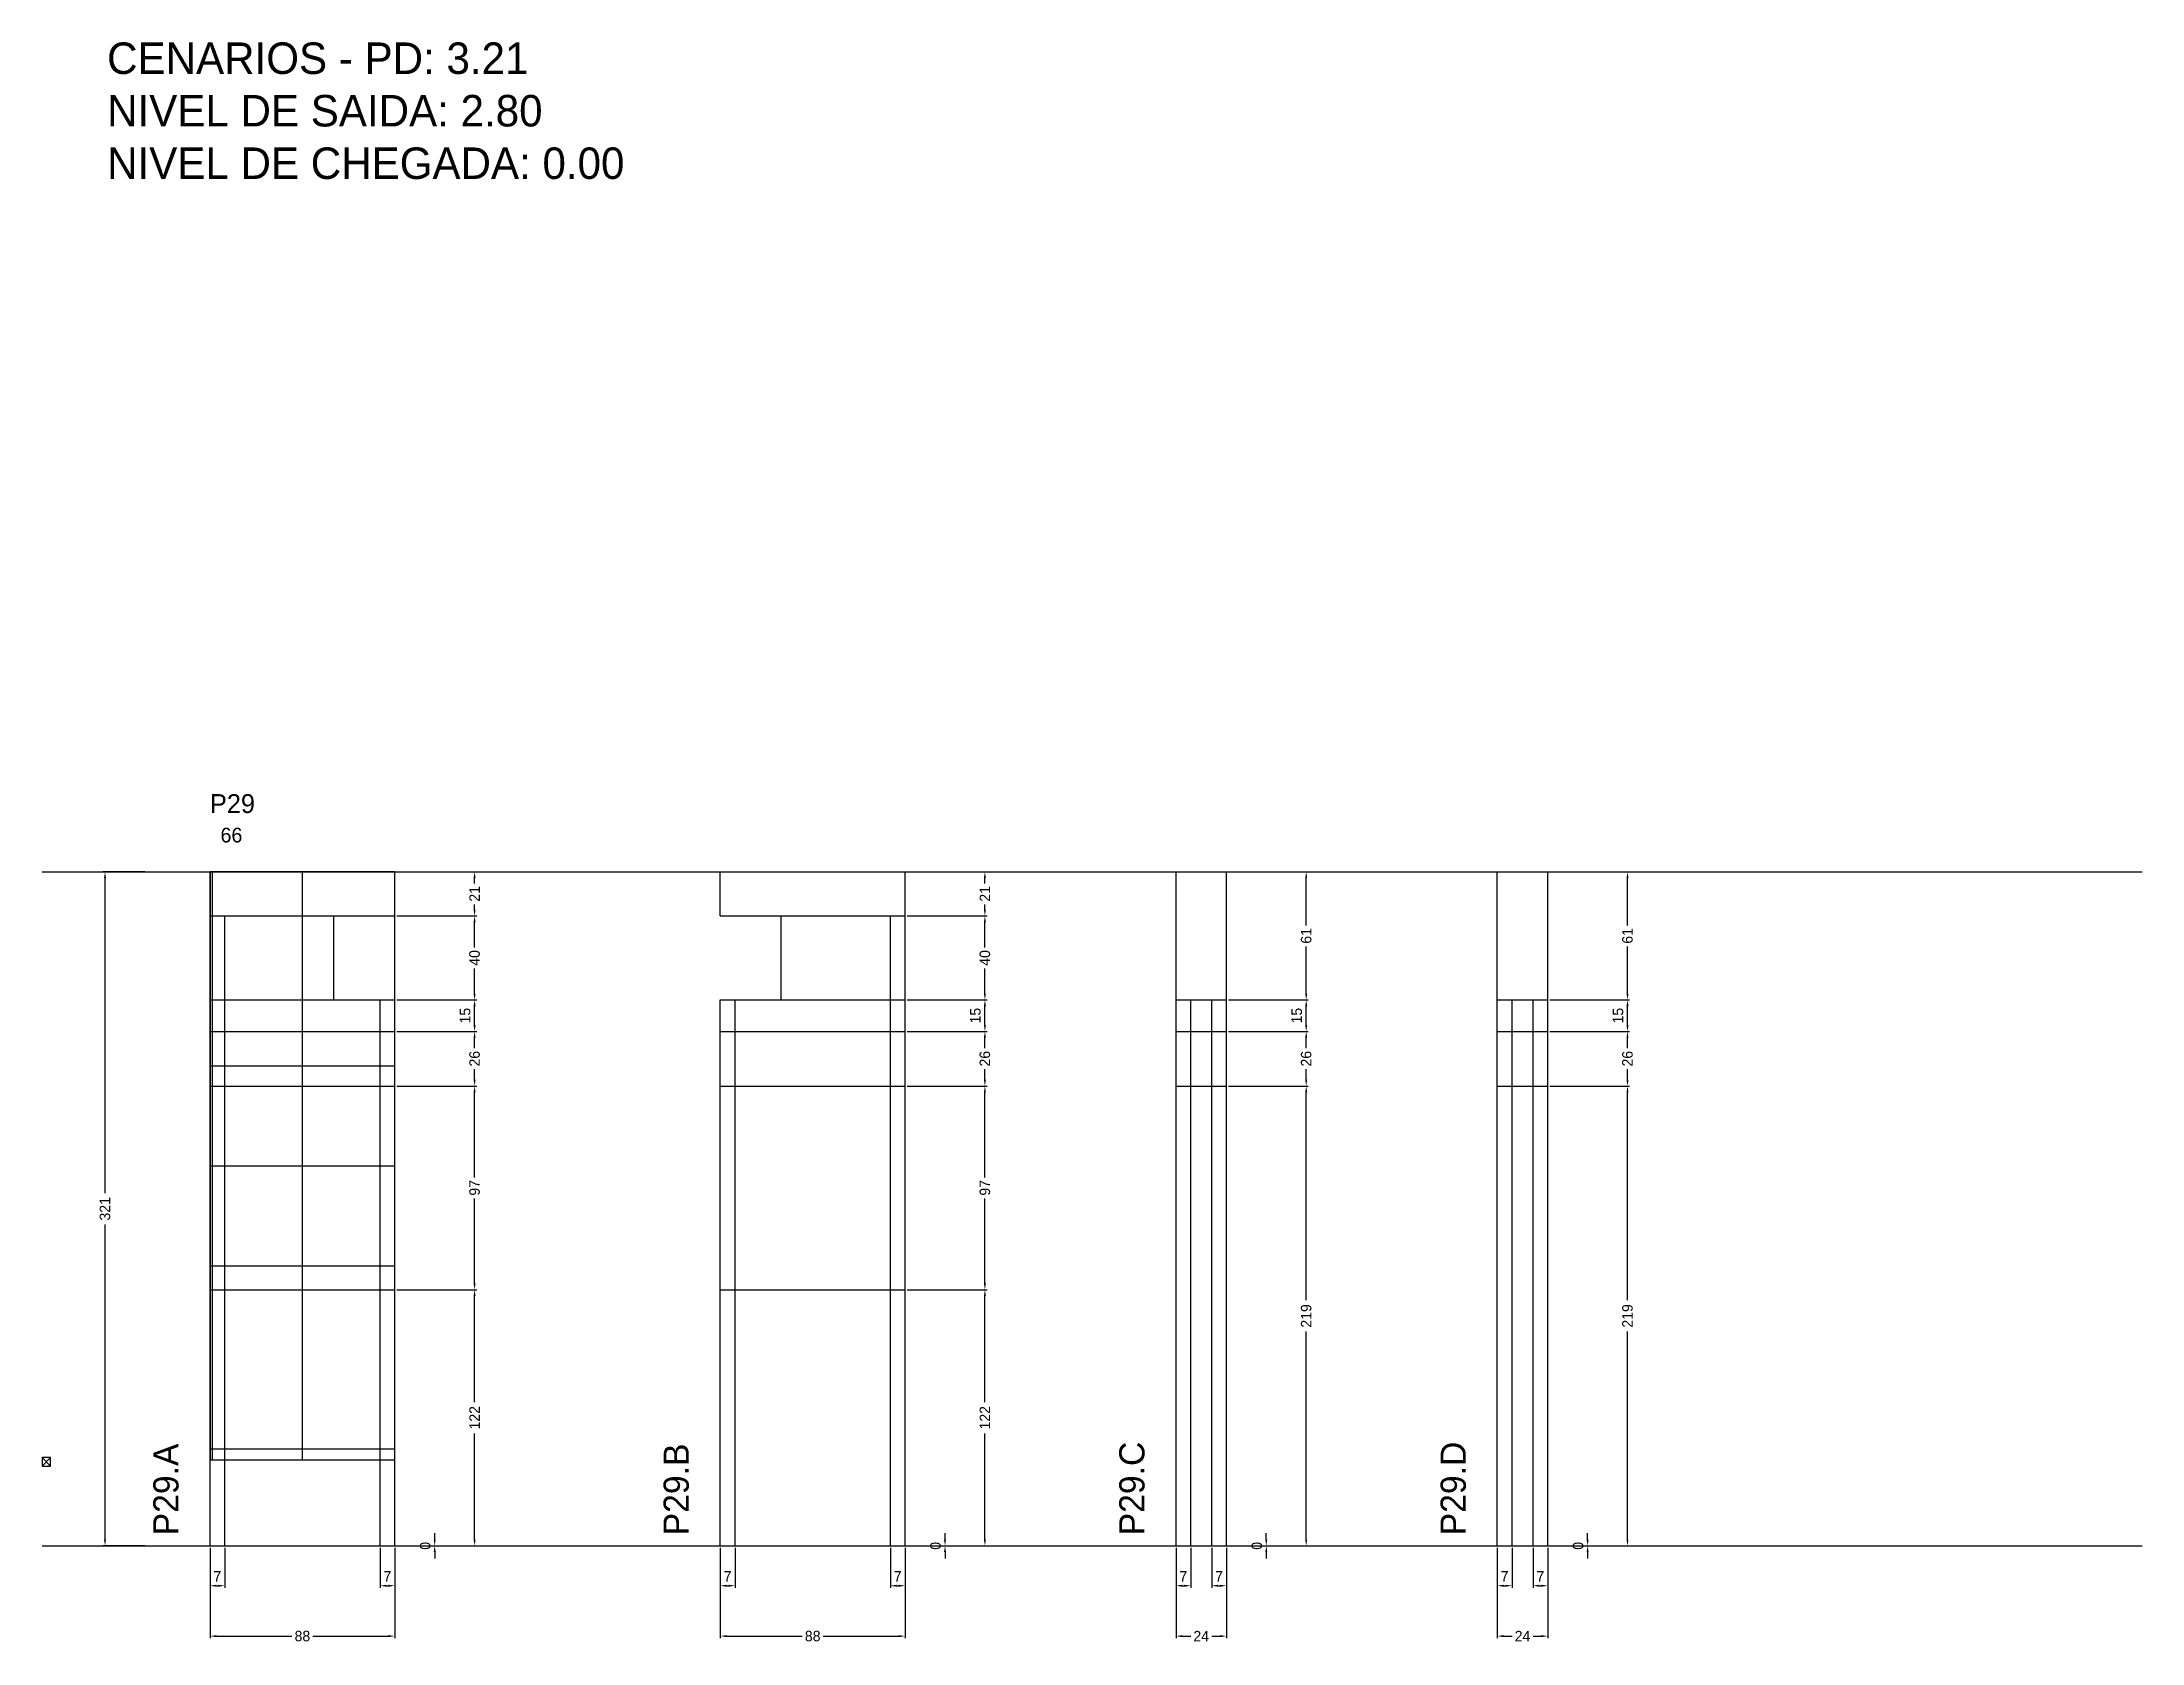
# Model space of a CAD drawing. Header units: centimetres. Extents: x -8500 to 4269, y -467 to 295.
# Drawn here: x -7000 to -6000, y -467 to 295 of the extents above; entities that cross this region are included whole.
import ezdxf

# ---------------------------------------------------------------- set-up
doc = ezdxf.new("R2010")
doc.units = ezdxf.units.CM
doc.linetypes.add('DASHED', pattern=[2, -2])
for name, color, linetype in [('CHAPA', 140, 'Continuous'), ('COTA', 241, 'Continuous'), ('Madeira', 30, 'Continuous'), ('MEIO_PONT', 160, 'Continuous'), ('NOMENCLATURA', 7, 'Continuous'), ('Nível', 160, 'Continuous'), ('Painéis', 200, 'Continuous'), ('Perfil Metálico', 150, 'Continuous'), ('SARR_2.2x7', 40, 'Continuous'), ('SARRAFO DE PRESSAO', 200, 'Continuous'), ('texto', 7, 'Continuous'), ('TEXTO_GERAL', 7, 'Continuous')]:
    doc.layers.add(name, color=color, linetype=linetype)
doc.dimstyles.new('PAINEL-NOVA', dxfattribs={"dimtxt": 5, "dimasz": 3, "dimexe": 1, "dimexo": 1, "dimgap": 1, "dimtad": 1, "dimcen": 2.5, "dimazin": 3, "dimtfac": 1, "dimtmove": 0, "dimatfit": 3})

msp = doc.modelspace()

# ---------------------------------------------------------------- texts
at = {"layer": 'NOMENCLATURA'}
for s, p in [('CENARIOS - PD: 3.21', (-6969, 280)), ('NIVEL DE SAIDA: 2.80', (-6969, 255)), ('NIVEL DE CHEGADA: 0.00', (-6969, 230))]:
    msp.add_text(s, height=15, dxfattribs=at).set_placement(p)
for s, p in [('P29.A', (-6935, -416)), ('P29.B', (-6692, -416)), ('P29.C', (-6475, -416)), ('P29.D', (-6322, -416))]:
    msp.add_text(s, height=12, rotation=90, dxfattribs=at).set_placement(p)
at = {"layer": 'texto'}
msp.add_text('66', height=7, dxfattribs=at).set_placement((-6915, -86))
at = {"layer": 'TEXTO_GERAL'}
msp.add_text('P29', height=9, dxfattribs=at).set_placement((-6920, -72))

# ---------------------------------------------------------------- blocks, each defined once
blk = doc.blocks.new('_CLOSEDFILLED')
at = {"color": 0, "linetype": 'BYBLOCK'}
blk.add_solid([(-1, 0.16), (0, 0), (-1, -0.16)], dxfattribs=at)
blk = doc.blocks.new('*D1')
for p, q in [((-6951, -100), (-6971, -100)), ((-6970, -253), (-6970, -103)), ((-6970, -418), (-6970, -268)), ((-6951, -421), (-6971, -421))]:
    blk.add_line(p, q)
at = {"layer": 'Defpoints'}
for p in [(-6950, -100), (-6970, -421), (-6950, -421)]:
    blk.add_point(p, dxfattribs=at)
at = {"layer": 'COTA', "xscale": 3, "yscale": 3}
for p, rotation in [((-6970, -100), 90), ((-6970, -421), 270)]:
    blk.add_blockref('_CLOSEDFILLED', p, dxfattribs=dict(at, rotation=rotation))
at = {"layer": 'COTA', "insert": (-6970, -260.5), "char_height": 5, "attachment_point": 5, "rotation": 90}
blk.add_mtext('321', dxfattribs=at)
blk = doc.blocks.new('MULDURA')
at = {"layer": 'Paineis'}
for p, q in [((0, 0), (4, 4)), ((4, 0), (0, 4))]:
    blk.add_line(p, q, dxfattribs=at)
blk.add_lwpolyline([(0, 0), (4, 0), (4, 4), (0, 4)], close=True, dxfattribs=at)
blk = doc.blocks.new('*D3')
at = {"color": 4}
for p, q in [((-6831, -299), (-6793, -299)), ((-6794, -352.5), (-6794, -302)), ((-6794, -418), (-6794, -367.5)), ((-6831, -421), (-6793, -421))]:
    blk.add_line(p, q, dxfattribs=at)
at = {"layer": 'Defpoints'}
for p in [(-6832, -299), (-6832, -421), (-6794, -421)]:
    blk.add_point(p, dxfattribs=at)
at = {"layer": 'COTA', "color": 4, "xscale": 3, "yscale": 3}
for p, rotation in [((-6794, -299), 90), ((-6794, -421), 270)]:
    blk.add_blockref('_CLOSEDFILLED', p, dxfattribs=dict(at, rotation=rotation))
at = {"layer": 'COTA', "color": 4, "insert": (-6794, -360), "char_height": 5, "attachment_point": 5, "rotation": 90}
blk.add_mtext('122', dxfattribs=at)
blk = doc.blocks.new('*D4')
at = {"color": 4}
for p, q in [((-6831, -202), (-6793, -202)), ((-6794, -245.5), (-6794, -205)), ((-6794, -296), (-6794, -255.5)), ((-6831, -299), (-6793, -299))]:
    blk.add_line(p, q, dxfattribs=at)
at = {"layer": 'Defpoints'}
for p in [(-6832, -202), (-6832, -299), (-6794, -299)]:
    blk.add_point(p, dxfattribs=at)
at = {"layer": 'COTA', "color": 4, "xscale": 3, "yscale": 3}
for p, rotation in [((-6794, -202), 90), ((-6794, -299), 270)]:
    blk.add_blockref('_CLOSEDFILLED', p, dxfattribs=dict(at, rotation=rotation))
at = {"layer": 'COTA', "color": 4, "insert": (-6794, -250.5), "char_height": 5, "attachment_point": 5, "rotation": 90}
blk.add_mtext('97', dxfattribs=at)
blk = doc.blocks.new('*D5')
at = {"color": 4}
for p, q in [((-6831, -176), (-6793, -176)), ((-6794, -184), (-6794, -179)), ((-6794, -199), (-6794, -194)), ((-6831, -202), (-6793, -202))]:
    blk.add_line(p, q, dxfattribs=at)
at = {"layer": 'Defpoints'}
for p in [(-6832, -176), (-6832, -202), (-6794, -202)]:
    blk.add_point(p, dxfattribs=at)
at = {"layer": 'COTA', "color": 4, "xscale": 3, "yscale": 3}
for p, rotation in [((-6794, -176), 90), ((-6794, -202), 270)]:
    blk.add_blockref('_CLOSEDFILLED', p, dxfattribs=dict(at, rotation=rotation))
at = {"layer": 'COTA', "color": 4, "insert": (-6794, -189), "char_height": 5, "attachment_point": 5, "rotation": 90}
blk.add_mtext('26', dxfattribs=at)
blk = doc.blocks.new('*D6')
at = {"color": 4}
for p, q in [((-6831, -161), (-6793, -161)), ((-6794, -173), (-6794, -164)), ((-6831, -176), (-6793, -176))]:
    blk.add_line(p, q, dxfattribs=at)
at = {"layer": 'Defpoints'}
for p in [(-6832, -161), (-6832, -176), (-6794, -176)]:
    blk.add_point(p, dxfattribs=at)
at = {"layer": 'COTA', "color": 4, "xscale": 3, "yscale": 3}
for p, rotation in [((-6794, -161), 90), ((-6794, -176), 270)]:
    blk.add_blockref('_CLOSEDFILLED', p, dxfattribs=dict(at, rotation=rotation))
at = {"layer": 'COTA', "color": 4, "insert": (-6798.5, -168.5), "char_height": 5, "attachment_point": 5, "rotation": 90}
blk.add_mtext('15', dxfattribs=at)
blk = doc.blocks.new('*D7')
at = {"color": 4}
for p, q in [((-6831, -121), (-6793, -121)), ((-6794, -136), (-6794, -124)), ((-6794, -158), (-6794, -146)), ((-6831, -161), (-6793, -161))]:
    blk.add_line(p, q, dxfattribs=at)
at = {"layer": 'Defpoints'}
for p in [(-6832, -121), (-6832, -161), (-6794, -161)]:
    blk.add_point(p, dxfattribs=at)
at = {"layer": 'COTA', "color": 4, "xscale": 3, "yscale": 3}
for p, rotation in [((-6794, -121), 90), ((-6794, -161), 270)]:
    blk.add_blockref('_CLOSEDFILLED', p, dxfattribs=dict(at, rotation=rotation))
at = {"layer": 'COTA', "color": 4, "insert": (-6794, -141), "char_height": 5, "attachment_point": 5, "rotation": 90}
blk.add_mtext('40', dxfattribs=at)
blk = doc.blocks.new('*D8')
at = {"color": 4}
for p, q in [((-6831, -100), (-6793, -100)), ((-6794, -105.5), (-6794, -103)), ((-6794, -118), (-6794, -115.5)), ((-6831, -121), (-6793, -121))]:
    blk.add_line(p, q, dxfattribs=at)
at = {"layer": 'Defpoints'}
for p in [(-6832, -100), (-6832, -121), (-6794, -121)]:
    blk.add_point(p, dxfattribs=at)
at = {"layer": 'COTA', "color": 4, "xscale": 3, "yscale": 3}
for p, rotation in [((-6794, -100), 90), ((-6794, -121), 270)]:
    blk.add_blockref('_CLOSEDFILLED', p, dxfattribs=dict(at, rotation=rotation))
at = {"layer": 'COTA', "color": 4, "insert": (-6794, -110.5), "char_height": 5, "attachment_point": 5, "rotation": 90}
blk.add_mtext('21', dxfattribs=at)
blk = doc.blocks.new('*D9')
at = {"color": 4}
for p, q in [((-6920, -422), (-6920, -441)), ((-6913, -422), (-6913, -441)), ((-6917, -440), (-6916, -440))]:
    blk.add_line(p, q, dxfattribs=at)
at = {"layer": 'Defpoints'}
for p in [(-6920, -421), (-6913, -421), (-6920, -440)]:
    blk.add_point(p, dxfattribs=at)
at = {"layer": 'COTA', "color": 4, "xscale": 3, "yscale": 3, "rotation": 180}
blk.add_blockref('_CLOSEDFILLED', (-6920, -440), dxfattribs=at)
at = {"layer": 'COTA', "color": 4, "xscale": 3, "yscale": 3}
blk.add_blockref('_CLOSEDFILLED', (-6913, -440), dxfattribs=at)
at = {"layer": 'COTA', "color": 4, "insert": (-6916.5, -435.5), "char_height": 5, "attachment_point": 5}
blk.add_mtext('7', dxfattribs=at)
blk = doc.blocks.new('*D10')
at = {"color": 4}
for p, q in [((-6839, -422), (-6839, -441)), ((-6832, -422), (-6832, -441)), ((-6836, -440), (-6835, -440))]:
    blk.add_line(p, q, dxfattribs=at)
at = {"layer": 'Defpoints'}
for p in [(-6839, -421), (-6832, -421), (-6839, -440)]:
    blk.add_point(p, dxfattribs=at)
at = {"layer": 'COTA', "color": 4, "xscale": 3, "yscale": 3, "rotation": 180}
blk.add_blockref('_CLOSEDFILLED', (-6839, -440), dxfattribs=at)
at = {"layer": 'COTA', "color": 4, "xscale": 3, "yscale": 3}
blk.add_blockref('_CLOSEDFILLED', (-6832, -440), dxfattribs=at)
at = {"layer": 'COTA', "color": 4, "insert": (-6835.5, -435.5), "char_height": 5, "attachment_point": 5}
blk.add_mtext('7', dxfattribs=at)
blk = doc.blocks.new('*D11')
at = {"color": 4}
for p, q in [((-6920, -422), (-6920, -465)), ((-6832, -422), (-6832, -465)), ((-6917, -464), (-6881, -464)), ((-6871, -464), (-6835, -464))]:
    blk.add_line(p, q, dxfattribs=at)
at = {"layer": 'Defpoints'}
for p in [(-6920, -421), (-6832, -421), (-6920, -464)]:
    blk.add_point(p, dxfattribs=at)
at = {"layer": 'COTA', "color": 4, "xscale": 3, "yscale": 3, "rotation": 180}
blk.add_blockref('_CLOSEDFILLED', (-6920, -464), dxfattribs=at)
at = {"layer": 'COTA', "color": 4, "xscale": 3, "yscale": 3}
blk.add_blockref('_CLOSEDFILLED', (-6832, -464), dxfattribs=at)
at = {"layer": 'COTA', "color": 4, "insert": (-6876, -464), "char_height": 5, "attachment_point": 5}
blk.add_mtext('88', dxfattribs=at)
blk = doc.blocks.new('*D13')
at = {"color": 4}
for p, q in [((-6588, -299), (-6550, -299)), ((-6551, -352.5), (-6551, -302)), ((-6551, -418), (-6551, -367.5)), ((-6588, -421), (-6550, -421))]:
    blk.add_line(p, q, dxfattribs=at)
at = {"layer": 'Defpoints'}
for p in [(-6589, -299), (-6589, -421), (-6551, -421)]:
    blk.add_point(p, dxfattribs=at)
at = {"layer": 'COTA', "color": 4, "xscale": 3, "yscale": 3}
for p, rotation in [((-6551, -299), 90), ((-6551, -421), 270)]:
    blk.add_blockref('_CLOSEDFILLED', p, dxfattribs=dict(at, rotation=rotation))
at = {"layer": 'COTA', "color": 4, "insert": (-6551, -360), "char_height": 5, "attachment_point": 5, "rotation": 90}
blk.add_mtext('122', dxfattribs=at)
blk = doc.blocks.new('*D14')
at = {"color": 4}
for p, q in [((-6588, -202), (-6550, -202)), ((-6551, -245.5), (-6551, -205)), ((-6551, -296), (-6551, -255.5)), ((-6588, -299), (-6550, -299))]:
    blk.add_line(p, q, dxfattribs=at)
at = {"layer": 'Defpoints'}
for p in [(-6589, -202), (-6589, -299), (-6551, -299)]:
    blk.add_point(p, dxfattribs=at)
at = {"layer": 'COTA', "color": 4, "xscale": 3, "yscale": 3}
for p, rotation in [((-6551, -202), 90), ((-6551, -299), 270)]:
    blk.add_blockref('_CLOSEDFILLED', p, dxfattribs=dict(at, rotation=rotation))
at = {"layer": 'COTA', "color": 4, "insert": (-6551, -250.5), "char_height": 5, "attachment_point": 5, "rotation": 90}
blk.add_mtext('97', dxfattribs=at)
blk = doc.blocks.new('*D15')
at = {"color": 4}
for p, q in [((-6588, -176), (-6550, -176)), ((-6551, -184), (-6551, -179)), ((-6551, -199), (-6551, -194)), ((-6588, -202), (-6550, -202))]:
    blk.add_line(p, q, dxfattribs=at)
at = {"layer": 'Defpoints'}
for p in [(-6589, -176), (-6589, -202), (-6551, -202)]:
    blk.add_point(p, dxfattribs=at)
at = {"layer": 'COTA', "color": 4, "xscale": 3, "yscale": 3}
for p, rotation in [((-6551, -176), 90), ((-6551, -202), 270)]:
    blk.add_blockref('_CLOSEDFILLED', p, dxfattribs=dict(at, rotation=rotation))
at = {"layer": 'COTA', "color": 4, "insert": (-6551, -189), "char_height": 5, "attachment_point": 5, "rotation": 90}
blk.add_mtext('26', dxfattribs=at)
blk = doc.blocks.new('*D16')
at = {"color": 4}
for p, q in [((-6588, -161), (-6550, -161)), ((-6551, -173), (-6551, -164)), ((-6588, -176), (-6550, -176))]:
    blk.add_line(p, q, dxfattribs=at)
at = {"layer": 'Defpoints'}
for p in [(-6589, -161), (-6589, -176), (-6551, -176)]:
    blk.add_point(p, dxfattribs=at)
at = {"layer": 'COTA', "color": 4, "xscale": 3, "yscale": 3}
for p, rotation in [((-6551, -161), 90), ((-6551, -176), 270)]:
    blk.add_blockref('_CLOSEDFILLED', p, dxfattribs=dict(at, rotation=rotation))
at = {"layer": 'COTA', "color": 4, "insert": (-6555.5, -168.5), "char_height": 5, "attachment_point": 5, "rotation": 90}
blk.add_mtext('15', dxfattribs=at)
blk = doc.blocks.new('*D17')
at = {"color": 4}
for p, q in [((-6588, -121), (-6550, -121)), ((-6551, -136), (-6551, -124)), ((-6551, -158), (-6551, -146)), ((-6588, -161), (-6550, -161))]:
    blk.add_line(p, q, dxfattribs=at)
at = {"layer": 'Defpoints'}
for p in [(-6589, -121), (-6589, -161), (-6551, -161)]:
    blk.add_point(p, dxfattribs=at)
at = {"layer": 'COTA', "color": 4, "xscale": 3, "yscale": 3}
for p, rotation in [((-6551, -121), 90), ((-6551, -161), 270)]:
    blk.add_blockref('_CLOSEDFILLED', p, dxfattribs=dict(at, rotation=rotation))
at = {"layer": 'COTA', "color": 4, "insert": (-6551, -141), "char_height": 5, "attachment_point": 5, "rotation": 90}
blk.add_mtext('40', dxfattribs=at)
blk = doc.blocks.new('*D18')
at = {"color": 4}
for p, q in [((-6588, -100), (-6550, -100)), ((-6551, -105.5), (-6551, -103)), ((-6551, -118), (-6551, -115.5)), ((-6588, -121), (-6550, -121))]:
    blk.add_line(p, q, dxfattribs=at)
at = {"layer": 'Defpoints'}
for p in [(-6589, -100), (-6589, -121), (-6551, -121)]:
    blk.add_point(p, dxfattribs=at)
at = {"layer": 'COTA', "color": 4, "xscale": 3, "yscale": 3}
for p, rotation in [((-6551, -100), 90), ((-6551, -121), 270)]:
    blk.add_blockref('_CLOSEDFILLED', p, dxfattribs=dict(at, rotation=rotation))
at = {"layer": 'COTA', "color": 4, "insert": (-6551, -110.5), "char_height": 5, "attachment_point": 5, "rotation": 90}
blk.add_mtext('21', dxfattribs=at)
blk = doc.blocks.new('*D19')
at = {"color": 4}
for p, q in [((-6677, -422), (-6677, -441)), ((-6670, -422), (-6670, -441)), ((-6674, -440), (-6673, -440))]:
    blk.add_line(p, q, dxfattribs=at)
at = {"layer": 'Defpoints'}
for p in [(-6677, -421), (-6670, -421), (-6677, -440)]:
    blk.add_point(p, dxfattribs=at)
at = {"layer": 'COTA', "color": 4, "xscale": 3, "yscale": 3, "rotation": 180}
blk.add_blockref('_CLOSEDFILLED', (-6677, -440), dxfattribs=at)
at = {"layer": 'COTA', "color": 4, "xscale": 3, "yscale": 3}
blk.add_blockref('_CLOSEDFILLED', (-6670, -440), dxfattribs=at)
at = {"layer": 'COTA', "color": 4, "insert": (-6673.5, -435.5), "char_height": 5, "attachment_point": 5}
blk.add_mtext('7', dxfattribs=at)
blk = doc.blocks.new('*D20')
at = {"color": 4}
for p, q in [((-6596, -422), (-6596, -441)), ((-6589, -422), (-6589, -441)), ((-6593, -440), (-6592, -440))]:
    blk.add_line(p, q, dxfattribs=at)
at = {"layer": 'Defpoints'}
for p in [(-6596, -421), (-6589, -421), (-6596, -440)]:
    blk.add_point(p, dxfattribs=at)
at = {"layer": 'COTA', "color": 4, "xscale": 3, "yscale": 3, "rotation": 180}
blk.add_blockref('_CLOSEDFILLED', (-6596, -440), dxfattribs=at)
at = {"layer": 'COTA', "color": 4, "xscale": 3, "yscale": 3}
blk.add_blockref('_CLOSEDFILLED', (-6589, -440), dxfattribs=at)
at = {"layer": 'COTA', "color": 4, "insert": (-6592.5, -435.5), "char_height": 5, "attachment_point": 5}
blk.add_mtext('7', dxfattribs=at)
blk = doc.blocks.new('*D21')
at = {"color": 4}
for p, q in [((-6677, -422), (-6677, -465)), ((-6589, -422), (-6589, -465)), ((-6674, -464), (-6638, -464)), ((-6628, -464), (-6592, -464))]:
    blk.add_line(p, q, dxfattribs=at)
at = {"layer": 'Defpoints'}
for p in [(-6677, -421), (-6589, -421), (-6677, -464)]:
    blk.add_point(p, dxfattribs=at)
at = {"layer": 'COTA', "color": 4, "xscale": 3, "yscale": 3, "rotation": 180}
blk.add_blockref('_CLOSEDFILLED', (-6677, -464), dxfattribs=at)
at = {"layer": 'COTA', "color": 4, "xscale": 3, "yscale": 3}
blk.add_blockref('_CLOSEDFILLED', (-6589, -464), dxfattribs=at)
at = {"layer": 'COTA', "color": 4, "insert": (-6633, -464), "char_height": 5, "attachment_point": 5}
blk.add_mtext('88', dxfattribs=at)
blk = doc.blocks.new('*D23')
at = {"color": 4}
for p, q in [((-6435, -202), (-6397, -202)), ((-6398, -304), (-6398, -205)), ((-6398, -418), (-6398, -319)), ((-6435, -421), (-6397, -421))]:
    blk.add_line(p, q, dxfattribs=at)
at = {"layer": 'Defpoints'}
for p in [(-6436, -202), (-6436, -421), (-6398, -421)]:
    blk.add_point(p, dxfattribs=at)
at = {"layer": 'COTA', "color": 4, "xscale": 3, "yscale": 3}
for p, rotation in [((-6398, -202), 90), ((-6398, -421), 270)]:
    blk.add_blockref('_CLOSEDFILLED', p, dxfattribs=dict(at, rotation=rotation))
at = {"layer": 'COTA', "color": 4, "insert": (-6398, -311.5), "char_height": 5, "attachment_point": 5, "rotation": 90}
blk.add_mtext('219', dxfattribs=at)
blk = doc.blocks.new('*D24')
at = {"color": 4}
for p, q in [((-6435, -176), (-6397, -176)), ((-6398, -184), (-6398, -179)), ((-6398, -199), (-6398, -194)), ((-6435, -202), (-6397, -202))]:
    blk.add_line(p, q, dxfattribs=at)
at = {"layer": 'Defpoints'}
for p in [(-6436, -176), (-6436, -202), (-6398, -202)]:
    blk.add_point(p, dxfattribs=at)
at = {"layer": 'COTA', "color": 4, "xscale": 3, "yscale": 3}
for p, rotation in [((-6398, -176), 90), ((-6398, -202), 270)]:
    blk.add_blockref('_CLOSEDFILLED', p, dxfattribs=dict(at, rotation=rotation))
at = {"layer": 'COTA', "color": 4, "insert": (-6398, -189), "char_height": 5, "attachment_point": 5, "rotation": 90}
blk.add_mtext('26', dxfattribs=at)
blk = doc.blocks.new('*D25')
at = {"color": 4}
for p, q in [((-6435, -161), (-6397, -161)), ((-6398, -173), (-6398, -164)), ((-6435, -176), (-6397, -176))]:
    blk.add_line(p, q, dxfattribs=at)
at = {"layer": 'Defpoints'}
for p in [(-6436, -161), (-6436, -176), (-6398, -176)]:
    blk.add_point(p, dxfattribs=at)
at = {"layer": 'COTA', "color": 4, "xscale": 3, "yscale": 3}
for p, rotation in [((-6398, -161), 90), ((-6398, -176), 270)]:
    blk.add_blockref('_CLOSEDFILLED', p, dxfattribs=dict(at, rotation=rotation))
at = {"layer": 'COTA', "color": 4, "insert": (-6402.5, -168.5), "char_height": 5, "attachment_point": 5, "rotation": 90}
blk.add_mtext('15', dxfattribs=at)
blk = doc.blocks.new('*D26')
at = {"color": 4}
for p, q in [((-6435, -100), (-6397, -100)), ((-6398, -125.5), (-6398, -103)), ((-6398, -158), (-6398, -135.5)), ((-6435, -161), (-6397, -161))]:
    blk.add_line(p, q, dxfattribs=at)
at = {"layer": 'Defpoints'}
for p in [(-6436, -100), (-6436, -161), (-6398, -161)]:
    blk.add_point(p, dxfattribs=at)
at = {"layer": 'COTA', "color": 4, "xscale": 3, "yscale": 3}
for p, rotation in [((-6398, -100), 90), ((-6398, -161), 270)]:
    blk.add_blockref('_CLOSEDFILLED', p, dxfattribs=dict(at, rotation=rotation))
at = {"layer": 'COTA', "color": 4, "insert": (-6398, -130.5), "char_height": 5, "attachment_point": 5, "rotation": 90}
blk.add_mtext('61', dxfattribs=at)
blk = doc.blocks.new('*D27')
at = {"color": 4}
for p, q in [((-6460, -422), (-6460, -441)), ((-6453, -422), (-6453, -441)), ((-6457, -440), (-6456, -440))]:
    blk.add_line(p, q, dxfattribs=at)
at = {"layer": 'Defpoints'}
for p in [(-6460, -421), (-6453, -421), (-6460, -440)]:
    blk.add_point(p, dxfattribs=at)
at = {"layer": 'COTA', "color": 4, "xscale": 3, "yscale": 3, "rotation": 180}
blk.add_blockref('_CLOSEDFILLED', (-6460, -440), dxfattribs=at)
at = {"layer": 'COTA', "color": 4, "xscale": 3, "yscale": 3}
blk.add_blockref('_CLOSEDFILLED', (-6453, -440), dxfattribs=at)
at = {"layer": 'COTA', "color": 4, "insert": (-6456.5, -435.5), "char_height": 5, "attachment_point": 5}
blk.add_mtext('7', dxfattribs=at)
blk = doc.blocks.new('*D28')
at = {"color": 4}
for p, q in [((-6443, -422), (-6443, -441)), ((-6436, -422), (-6436, -441)), ((-6440, -440), (-6439, -440))]:
    blk.add_line(p, q, dxfattribs=at)
at = {"layer": 'Defpoints'}
for p in [(-6443, -421), (-6436, -421), (-6443, -440)]:
    blk.add_point(p, dxfattribs=at)
at = {"layer": 'COTA', "color": 4, "xscale": 3, "yscale": 3, "rotation": 180}
blk.add_blockref('_CLOSEDFILLED', (-6443, -440), dxfattribs=at)
at = {"layer": 'COTA', "color": 4, "xscale": 3, "yscale": 3}
blk.add_blockref('_CLOSEDFILLED', (-6436, -440), dxfattribs=at)
at = {"layer": 'COTA', "color": 4, "insert": (-6439.5, -435.5), "char_height": 5, "attachment_point": 5}
blk.add_mtext('7', dxfattribs=at)
blk = doc.blocks.new('*D29')
at = {"color": 4}
for p, q in [((-6460, -422), (-6460, -465)), ((-6436, -422), (-6436, -465)), ((-6457, -464), (-6453, -464)), ((-6443, -464), (-6439, -464))]:
    blk.add_line(p, q, dxfattribs=at)
at = {"layer": 'Defpoints'}
for p in [(-6460, -421), (-6436, -421), (-6460, -464)]:
    blk.add_point(p, dxfattribs=at)
at = {"layer": 'COTA', "color": 4, "xscale": 3, "yscale": 3, "rotation": 180}
blk.add_blockref('_CLOSEDFILLED', (-6460, -464), dxfattribs=at)
at = {"layer": 'COTA', "color": 4, "xscale": 3, "yscale": 3}
blk.add_blockref('_CLOSEDFILLED', (-6436, -464), dxfattribs=at)
at = {"layer": 'COTA', "color": 4, "insert": (-6448, -464), "char_height": 5, "attachment_point": 5}
blk.add_mtext('24', dxfattribs=at)
blk = doc.blocks.new('*D31')
at = {"color": 4}
for p, q in [((-6282, -202), (-6244, -202)), ((-6245, -304), (-6245, -205)), ((-6245, -418), (-6245, -319)), ((-6282, -421), (-6244, -421))]:
    blk.add_line(p, q, dxfattribs=at)
at = {"layer": 'Defpoints'}
for p in [(-6283, -202), (-6283, -421), (-6245, -421)]:
    blk.add_point(p, dxfattribs=at)
at = {"layer": 'COTA', "color": 4, "xscale": 3, "yscale": 3}
for p, rotation in [((-6245, -202), 90), ((-6245, -421), 270)]:
    blk.add_blockref('_CLOSEDFILLED', p, dxfattribs=dict(at, rotation=rotation))
at = {"layer": 'COTA', "color": 4, "insert": (-6245, -311.5), "char_height": 5, "attachment_point": 5, "rotation": 90}
blk.add_mtext('219', dxfattribs=at)
blk = doc.blocks.new('*D32')
at = {"color": 4}
for p, q in [((-6282, -176), (-6244, -176)), ((-6245, -184), (-6245, -179)), ((-6245, -199), (-6245, -194)), ((-6282, -202), (-6244, -202))]:
    blk.add_line(p, q, dxfattribs=at)
at = {"layer": 'Defpoints'}
for p in [(-6283, -176), (-6283, -202), (-6245, -202)]:
    blk.add_point(p, dxfattribs=at)
at = {"layer": 'COTA', "color": 4, "xscale": 3, "yscale": 3}
for p, rotation in [((-6245, -176), 90), ((-6245, -202), 270)]:
    blk.add_blockref('_CLOSEDFILLED', p, dxfattribs=dict(at, rotation=rotation))
at = {"layer": 'COTA', "color": 4, "insert": (-6245, -189), "char_height": 5, "attachment_point": 5, "rotation": 90}
blk.add_mtext('26', dxfattribs=at)
blk = doc.blocks.new('*D33')
at = {"color": 4}
for p, q in [((-6282, -161), (-6244, -161)), ((-6245, -173), (-6245, -164)), ((-6282, -176), (-6244, -176))]:
    blk.add_line(p, q, dxfattribs=at)
at = {"layer": 'Defpoints'}
for p in [(-6283, -161), (-6283, -176), (-6245, -176)]:
    blk.add_point(p, dxfattribs=at)
at = {"layer": 'COTA', "color": 4, "xscale": 3, "yscale": 3}
for p, rotation in [((-6245, -161), 90), ((-6245, -176), 270)]:
    blk.add_blockref('_CLOSEDFILLED', p, dxfattribs=dict(at, rotation=rotation))
at = {"layer": 'COTA', "color": 4, "insert": (-6249.5, -168.5), "char_height": 5, "attachment_point": 5, "rotation": 90}
blk.add_mtext('15', dxfattribs=at)
blk = doc.blocks.new('*D34')
at = {"color": 4}
for p, q in [((-6282, -100), (-6244, -100)), ((-6245, -125.5), (-6245, -103)), ((-6245, -158), (-6245, -135.5)), ((-6282, -161), (-6244, -161))]:
    blk.add_line(p, q, dxfattribs=at)
at = {"layer": 'Defpoints'}
for p in [(-6283, -100), (-6283, -161), (-6245, -161)]:
    blk.add_point(p, dxfattribs=at)
at = {"layer": 'COTA', "color": 4, "xscale": 3, "yscale": 3}
for p, rotation in [((-6245, -100), 90), ((-6245, -161), 270)]:
    blk.add_blockref('_CLOSEDFILLED', p, dxfattribs=dict(at, rotation=rotation))
at = {"layer": 'COTA', "color": 4, "insert": (-6245, -130.5), "char_height": 5, "attachment_point": 5, "rotation": 90}
blk.add_mtext('61', dxfattribs=at)
blk = doc.blocks.new('*D35')
at = {"color": 4}
for p, q in [((-6307, -422), (-6307, -441)), ((-6300, -422), (-6300, -441)), ((-6304, -440), (-6303, -440))]:
    blk.add_line(p, q, dxfattribs=at)
at = {"layer": 'Defpoints'}
for p in [(-6307, -421), (-6300, -421), (-6307, -440)]:
    blk.add_point(p, dxfattribs=at)
at = {"layer": 'COTA', "color": 4, "xscale": 3, "yscale": 3, "rotation": 180}
blk.add_blockref('_CLOSEDFILLED', (-6307, -440), dxfattribs=at)
at = {"layer": 'COTA', "color": 4, "xscale": 3, "yscale": 3}
blk.add_blockref('_CLOSEDFILLED', (-6300, -440), dxfattribs=at)
at = {"layer": 'COTA', "color": 4, "insert": (-6303.5, -435.5), "char_height": 5, "attachment_point": 5}
blk.add_mtext('7', dxfattribs=at)
blk = doc.blocks.new('*D36')
at = {"color": 4}
for p, q in [((-6290, -422), (-6290, -441)), ((-6283, -422), (-6283, -441)), ((-6287, -440), (-6286, -440))]:
    blk.add_line(p, q, dxfattribs=at)
at = {"layer": 'Defpoints'}
for p in [(-6290, -421), (-6283, -421), (-6290, -440)]:
    blk.add_point(p, dxfattribs=at)
at = {"layer": 'COTA', "color": 4, "xscale": 3, "yscale": 3, "rotation": 180}
blk.add_blockref('_CLOSEDFILLED', (-6290, -440), dxfattribs=at)
at = {"layer": 'COTA', "color": 4, "xscale": 3, "yscale": 3}
blk.add_blockref('_CLOSEDFILLED', (-6283, -440), dxfattribs=at)
at = {"layer": 'COTA', "color": 4, "insert": (-6286.5, -435.5), "char_height": 5, "attachment_point": 5}
blk.add_mtext('7', dxfattribs=at)
blk = doc.blocks.new('*D37')
at = {"color": 4}
for p, q in [((-6307, -422), (-6307, -465)), ((-6283, -422), (-6283, -465)), ((-6304, -464), (-6300, -464)), ((-6290, -464), (-6286, -464))]:
    blk.add_line(p, q, dxfattribs=at)
at = {"layer": 'Defpoints'}
for p in [(-6307, -421), (-6283, -421), (-6307, -464)]:
    blk.add_point(p, dxfattribs=at)
at = {"layer": 'COTA', "color": 4, "xscale": 3, "yscale": 3, "rotation": 180}
blk.add_blockref('_CLOSEDFILLED', (-6307, -464), dxfattribs=at)
at = {"layer": 'COTA', "color": 4, "xscale": 3, "yscale": 3}
blk.add_blockref('_CLOSEDFILLED', (-6283, -464), dxfattribs=at)
at = {"layer": 'COTA', "color": 4, "insert": (-6295, -464), "char_height": 5, "attachment_point": 5}
blk.add_mtext('24', dxfattribs=at)

# ---------------------------------------------------------------- dimensions: what is measured, and where the dimension line sits
at = {"layer": 'COTA'}
dim = msp.add_linear_dim(base=(-6970, -421), p1=(-6950, -421), p2=(-6950, -100), angle=90, dimstyle='PAINEL-NOVA', dxfattribs=at)
dim.commit()
dim.dimension.update_dxf_attribs({"geometry": '*D1', "text_midpoint": (-6970, -260.5)})
at = {"layer": 'COTA', "color": 4}
for base, p1, p2, picture, middle in [((-6794, -121), (-6832, -121), (-6832, -100), '*D8', (-6794, -110.5)), ((-6551, -121), (-6589, -121), (-6589, -100), '*D18', (-6551, -110.5)), ((-6398, -161), (-6436, -161), (-6436, -100), '*D26', (-6398, -130.5)), ((-6245, -161), (-6283, -161), (-6283, -100), '*D34', (-6245, -130.5)), ((-6794, -161), (-6832, -161), (-6832, -121), '*D7', (-6794, -141)), ((-6551, -161), (-6589, -161), (-6589, -121), '*D17', (-6551, -141)), ((-6794, -176), (-6832, -176), (-6832, -161), '*D6', (-6798.5, -168.5)), ((-6551, -176), (-6589, -176), (-6589, -161), '*D16', (-6555.5, -168.5)), ((-6398, -176), (-6436, -176), (-6436, -161), '*D25', (-6402.5, -168.5)), ((-6245, -176), (-6283, -176), (-6283, -161), '*D33', (-6249.5, -168.5)), ((-6794, -202), (-6832, -202), (-6832, -176), '*D5', (-6794, -189)), ((-6551, -202), (-6589, -202), (-6589, -176), '*D15', (-6551, -189)), ((-6398, -202), (-6436, -202), (-6436, -176), '*D24', (-6398, -189)), ((-6245, -202), (-6283, -202), (-6283, -176), '*D32', (-6245, -189)), ((-6794, -299), (-6832, -299), (-6832, -202), '*D4', (-6794, -250.5)), ((-6551, -299), (-6589, -299), (-6589, -202), '*D14', (-6551, -250.5)), ((-6398, -421), (-6436, -421), (-6436, -202), '*D23', (-6398, -311.5)), ((-6245, -421), (-6283, -421), (-6283, -202), '*D31', (-6245, -311.5)), ((-6794, -421), (-6832, -421), (-6832, -299), '*D3', (-6794, -360)), ((-6551, -421), (-6589, -421), (-6589, -299), '*D13', (-6551, -360))]:
    dim = msp.add_linear_dim(base=base, p1=p1, p2=p2, angle=90, dimstyle='PAINEL-NOVA', dxfattribs=at)
    dim.commit()
    dim.dimension.update_dxf_attribs({"geometry": picture, "text_midpoint": middle})
for base, p1, p2 in [((-6813, -421), (-6832, -421), (-6832, -421)), ((-6570, -421), (-6589, -421), (-6589, -421)), ((-6417, -421), (-6436, -421), (-6436, -421)), ((-6264, -421), (-6283, -421), (-6283, -421))]:
    msp.add_linear_dim(base=base, p1=p1, p2=p2, angle=90, dimstyle='PAINEL-NOVA', dxfattribs=at).render()
for base, p1, p2, picture, middle in [((-6920, -440), (-6920, -421), (-6913, -421), '*D9', (-6916.5, -435.5)), ((-6920, -464), (-6920, -421), (-6832, -421), '*D11', (-6876, -464)), ((-6839, -440), (-6839, -421), (-6832, -421), '*D10', (-6835.5, -435.5)), ((-6677, -440), (-6677, -421), (-6670, -421), '*D19', (-6673.5, -435.5)), ((-6677, -464), (-6677, -421), (-6589, -421), '*D21', (-6633, -464)), ((-6596, -440), (-6596, -421), (-6589, -421), '*D20', (-6592.5, -435.5)), ((-6460, -440), (-6460, -421), (-6453, -421), '*D27', (-6456.5, -435.5)), ((-6460, -464), (-6460, -421), (-6436, -421), '*D29', (-6448, -464)), ((-6443, -440), (-6443, -421), (-6436, -421), '*D28', (-6439.5, -435.5)), ((-6307, -440), (-6307, -421), (-6300, -421), '*D35', (-6303.5, -435.5)), ((-6307, -464), (-6307, -421), (-6283, -421), '*D37', (-6295, -464)), ((-6290, -440), (-6290, -421), (-6283, -421), '*D36', (-6286.5, -435.5))]:
    dim = msp.add_linear_dim(base=base, p1=p1, p2=p2, dimstyle='PAINEL-NOVA', dxfattribs=at)
    dim.commit()
    dim.dimension.update_dxf_attribs({"geometry": picture, "text_midpoint": middle})

# ---------------------------------------------------------------- linework, layer by layer
at = {"layer": 'CHAPA'}
msp.add_lwpolyline([(-6920, -380), (-6918.8, -380), (-6918.8, -100), (-6920, -100)], close=True, dxfattribs=at)
at = {"layer": 'COTA'}
for p, q in [((-6920, -121), (-6920, -100)), ((-6920, -100), (-6832, -100)), ((-6832, -121), (-6832, -100)), ((-6677, -121), (-6677, -100)), ((-6677, -100), (-6589, -100)), ((-6589, -121), (-6589, -100)), ((-6460, -161), (-6460, -100)), ((-6460, -100), (-6436, -100)), ((-6436, -161), (-6436, -100)), ((-6307, -161), (-6307, -100)), ((-6307, -100), (-6283, -100)), ((-6283, -161), (-6283, -100)), ((-6861, -121), (-6832, -121)), ((-6677, -121), (-6648, -121))]:
    msp.add_line(p, q, dxfattribs=at)
at = {"layer": 'Madeira'}
for points in [[(-6920, -192.4), (-6832, -192.4)], [(-6920, -287.6), (-6832, -287.6)]]:
    msp.add_lwpolyline(points, dxfattribs=at)
at = {"layer": 'MEIO_PONT'}
msp.add_lwpolyline([(-6920, -240), (-6832, -240)], dxfattribs=at)
at = {"layer": 'Nível', "linetype": 'DASHED'}
for points in [[(-7000, -100), (-6000, -100)], [(-7000, -421), (-6000, -421)]]:
    msp.add_lwpolyline(points, dxfattribs=at)
at = {"layer": 'Painéis'}
for p, q in [((-6920, -121), (-6861, -121)), ((-6920, -421), (-6920, -121)), ((-6861, -161), (-6861, -121)), ((-6648, -121), (-6589, -121)), ((-6648, -161), (-6648, -121)), ((-6589, -421), (-6589, -121)), ((-6920, -161), (-6832, -161)), ((-6832, -421), (-6832, -161)), ((-6677, -161), (-6589, -161)), ((-6677, -421), (-6677, -161)), ((-6460, -161), (-6436, -161)), ((-6460, -421), (-6460, -161)), ((-6436, -421), (-6436, -161)), ((-6307, -161), (-6283, -161)), ((-6307, -421), (-6307, -161)), ((-6283, -421), (-6283, -161)), ((-6920, -176), (-6832, -176)), ((-6677, -176), (-6589, -176)), ((-6460, -176), (-6436, -176)), ((-6307, -176), (-6283, -176)), ((-6920, -202), (-6832, -202)), ((-6677, -202), (-6589, -202)), ((-6460, -202), (-6436, -202)), ((-6307, -202), (-6283, -202)), ((-6920, -299), (-6832, -299)), ((-6677, -299), (-6589, -299)), ((-6920, -421), (-6832, -421)), ((-6677, -421), (-6589, -421)), ((-6460, -421), (-6436, -421)), ((-6307, -421), (-6283, -421))]:
    msp.add_line(p, q, dxfattribs=at)
msp.add_lwpolyline([(-6920, -380), (-6832, -380), (-6832, -100), (-6920, -100)], close=True, dxfattribs=at)
at = {"layer": 'Perfil Metálico'}
msp.add_line((-6876, -380), (-6876, -100), dxfattribs=at)
at = {"layer": 'SARR_2.2x7'}
for points in [[(-6913, -299), (-6913, -121)], [(-6596, -299), (-6596, -121)], [(-6839, -299), (-6839, -161)], [(-6670, -299), (-6670, -161)], [(-6453, -421), (-6453, -161)], [(-6443, -421), (-6443, -161)], [(-6300, -421), (-6300, -161)], [(-6290, -421), (-6290, -161)], [(-6913, -421), (-6913, -299)], [(-6839, -421), (-6839, -299)], [(-6670, -421), (-6670, -299)], [(-6596, -421), (-6596, -299)]]:
    msp.add_lwpolyline(points, dxfattribs=at)
at = {"layer": 'SARRAFO DE PRESSAO'}
msp.add_lwpolyline([(-6920, -380), (-6832, -380), (-6832, -375), (-6920, -375)], close=True, dxfattribs=at)

# ---------------------------------------------------------------- block references
at = {"layer": 'COTA'}
msp.add_blockref('MULDURA', (-7000, -383), dxfattribs=at)

msp.set_redraw_order([(e.dxf.handle, doc.entitydb.next_handle()) for e in msp.query("TEXT MTEXT ATTDEF DIMENSION ARC_DIMENSION")])  # texts and dimensions are drawn at this point

doc.saveas('drawing.dxf')
